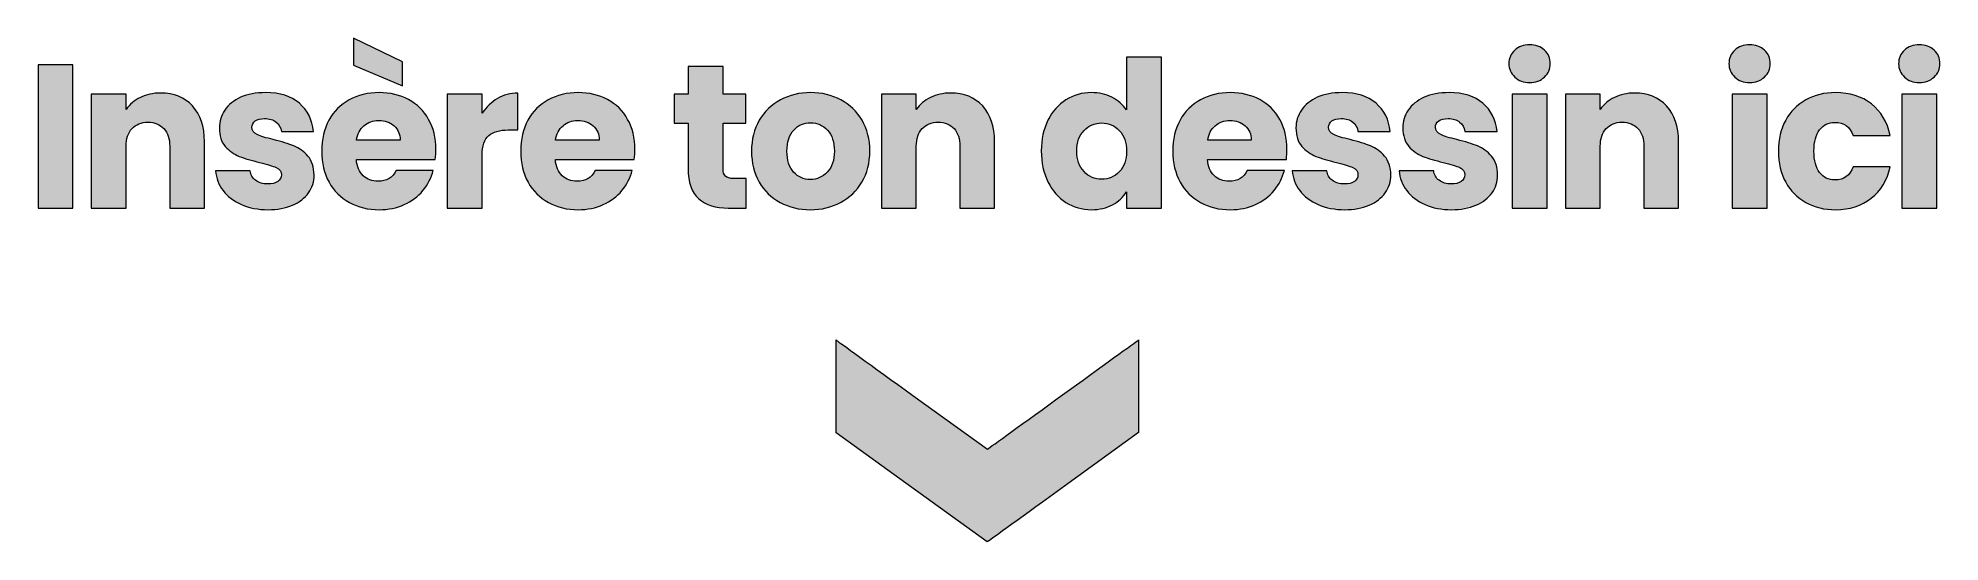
# Model space of a CAD drawing. Header units: millimetres. Extents: x 58 to 348, y -220 to -143.
import ezdxf

# ---------------------------------------------------------------- set-up
doc = ezdxf.new("R2010")
doc.units = ezdxf.units.MM
doc.header["$MEASUREMENT"] = 0
doc.layers.add('Calque 1', color=7, linetype='Continuous', lineweight=0)

msp = doc.modelspace()

# ---------------------------------------------------------------- hatches: boundary and pattern name
at = {"layer": 'Calque 1', "true_color": 0x1d1d1b, "transparency": 33554687}
h = msp.add_hatch(color=250, dxfattribs=at)
h.dxf.hatch_style = 2
edge = h.paths.add_edge_path()
edge.add_spline(control_points=[(113.29, -158.62), (113.29, -157.71), (112.98, -156.99), (112.36, -156.45), (111.74, -155.91), (110.97, -155.64), (110.03, -155.64), (109.14, -155.64), (108.39, -155.9), (107.78, -156.42), (107.17, -156.94), (106.8, -157.67), (106.65, -158.62), (106.65, -158.62), (113.29, -158.62), (113.29, -158.62)], knot_values=[0, 0, 0, 0, 1, 1, 1, 2, 2, 2, 3, 3, 3, 4, 4, 4, 5, 5, 5, 5], degree=3, periodic=0)
edge = h.paths.add_edge_path()
edge.add_spline(control_points=[(113.67, -146.67), (113.67, -146.67), (113.67, -150.33), (113.67, -150.33), (113.67, -150.33), (106.18, -147.2), (106.18, -147.2), (106.18, -147.2), (106.18, -143.07), (106.18, -143.07), (106.18, -143.07), (113.67, -146.67), (113.67, -146.67)], knot_values=[0, 0, 0, 0, 1, 1, 1, 2, 2, 2, 3, 3, 3, 4, 4, 4, 4], degree=3, periodic=0)
edge = h.paths.add_edge_path()
edge.add_spline(control_points=[(118.63, -161.57), (118.63, -161.57), (106.62, -161.57), (106.62, -161.57), (106.7, -162.65), (107.05, -163.47), (107.66, -164.04), (108.27, -164.61), (109.02, -164.89), (109.91, -164.89), (111.23, -164.89), (112.16, -164.33), (112.67, -163.22), (112.67, -163.22), (118.32, -163.22), (118.32, -163.22), (118.03, -164.36), (117.51, -165.38), (116.76, -166.29), (116, -167.2), (115.05, -167.92), (113.92, -168.43), (112.78, -168.95), (111.5, -169.21), (110.1, -169.21), (108.4, -169.21), (106.89, -168.85), (105.56, -168.12), (104.24, -167.4), (103.2, -166.36), (102.46, -165.02), (101.71, -163.67), (101.34, -162.1), (101.34, -160.3), (101.34, -158.5), (101.71, -156.93), (102.44, -155.58), (103.18, -154.24), (104.21, -153.2), (105.53, -152.48), (106.86, -151.75), (108.38, -151.39), (110.1, -151.39), (111.77, -151.39), (113.26, -151.74), (114.57, -152.44), (115.87, -153.15), (116.89, -154.15), (117.62, -155.46), (118.36, -156.76), (118.73, -158.28), (118.73, -160.02), (118.73, -160.52), (118.7, -161.03), (118.63, -161.57)], knot_values=[0, 0, 0, 0, 1, 1, 1, 2, 2, 2, 3, 3, 3, 4, 4, 4, 5, 5, 5, 6, 6, 6, 7, 7, 7, 8, 8, 8, 9, 9, 9, 10, 10, 10, 11, 11, 11, 12, 12, 12, 13, 13, 13, 14, 14, 14, 15, 15, 15, 16, 16, 16, 17, 17, 17, 18, 18, 18, 18], degree=3, periodic=0)
h = msp.add_hatch(color=250, dxfattribs=at)
h.dxf.hatch_style = 2
edge = h.paths.add_edge_path()
edge.add_spline(control_points=[(287.89, -151.64), (287.89, -151.64), (287.89, -168.96), (287.89, -168.96), (287.89, -168.96), (282.58, -168.96), (282.58, -168.96), (282.58, -168.96), (282.58, -151.64), (282.58, -151.64), (282.58, -151.64), (287.89, -151.64), (287.89, -151.64)], knot_values=[0, 0, 0, 0, 1, 1, 1, 2, 2, 2, 3, 3, 3, 4, 4, 4, 4], degree=3, periodic=0)
edge = h.paths.add_edge_path()
edge.add_spline(control_points=[(282.97, -149.01), (282.38, -148.47), (282.08, -147.79), (282.08, -146.98), (282.08, -146.15), (282.38, -145.47), (282.97, -144.92), (283.56, -144.37), (284.32, -144.09), (285.25, -144.09), (286.16, -144.09), (286.91, -144.37), (287.5, -144.92), (288.09, -145.47), (288.38, -146.15), (288.38, -146.98), (288.38, -147.79), (288.09, -148.47), (287.5, -149.01), (286.91, -149.56), (286.16, -149.84), (285.25, -149.84), (284.32, -149.84), (283.56, -149.56), (282.97, -149.01)], knot_values=[0, 0, 0, 0, 1, 1, 1, 2, 2, 2, 3, 3, 3, 4, 4, 4, 5, 5, 5, 6, 6, 6, 7, 7, 7, 8, 8, 8, 8], degree=3, periodic=0)
h = msp.add_hatch(color=250, dxfattribs=at)
h.dxf.hatch_style = 2
edge = h.paths.add_edge_path()
edge.add_spline(control_points=[(321.38, -151.64), (321.38, -151.64), (321.38, -168.96), (321.38, -168.96), (321.38, -168.96), (316.07, -168.96), (316.07, -168.96), (316.07, -168.96), (316.07, -151.64), (316.07, -151.64), (316.07, -151.64), (321.38, -151.64), (321.38, -151.64)], knot_values=[0, 0, 0, 0, 1, 1, 1, 2, 2, 2, 3, 3, 3, 4, 4, 4, 4], degree=3, periodic=0)
edge = h.paths.add_edge_path()
edge.add_spline(control_points=[(316.46, -149.01), (315.87, -148.47), (315.58, -147.79), (315.58, -146.98), (315.58, -146.15), (315.87, -145.47), (316.46, -144.92), (317.05, -144.37), (317.81, -144.09), (318.74, -144.09), (319.65, -144.09), (320.4, -144.37), (320.99, -144.92), (321.58, -145.47), (321.88, -146.15), (321.88, -146.98), (321.88, -147.79), (321.58, -148.47), (320.99, -149.01), (320.4, -149.56), (319.65, -149.84), (318.74, -149.84), (317.81, -149.84), (317.05, -149.56), (316.46, -149.01)], knot_values=[0, 0, 0, 0, 1, 1, 1, 2, 2, 2, 3, 3, 3, 4, 4, 4, 5, 5, 5, 6, 6, 6, 7, 7, 7, 8, 8, 8, 8], degree=3, periodic=0)
h = msp.add_hatch(color=250, dxfattribs=at)
h.dxf.hatch_style = 2
edge = h.paths.add_edge_path()
edge.add_spline(control_points=[(347.21, -151.64), (347.21, -151.64), (347.21, -168.96), (347.21, -168.96), (347.21, -168.96), (341.9, -168.96), (341.9, -168.96), (341.9, -168.96), (341.9, -151.64), (341.9, -151.64), (341.9, -151.64), (347.21, -151.64), (347.21, -151.64)], knot_values=[0, 0, 0, 0, 1, 1, 1, 2, 2, 2, 3, 3, 3, 4, 4, 4, 4], degree=3, periodic=0)
edge = h.paths.add_edge_path()
edge.add_spline(control_points=[(342.29, -149.01), (341.7, -148.47), (341.41, -147.79), (341.41, -146.98), (341.41, -146.15), (341.7, -145.47), (342.29, -144.92), (342.88, -144.37), (343.64, -144.09), (344.57, -144.09), (345.48, -144.09), (346.23, -144.37), (346.82, -144.92), (347.41, -145.47), (347.71, -146.15), (347.71, -146.98), (347.71, -147.79), (347.41, -148.47), (346.82, -149.01), (346.23, -149.56), (345.48, -149.84), (344.57, -149.84), (343.64, -149.84), (342.88, -149.56), (342.29, -149.01)], knot_values=[0, 0, 0, 0, 1, 1, 1, 2, 2, 2, 3, 3, 3, 4, 4, 4, 5, 5, 5, 6, 6, 6, 7, 7, 7, 8, 8, 8, 8], degree=3, periodic=0)
h = msp.add_hatch(color=250, dxfattribs=at)
h.dxf.hatch_style = 2
edge = h.paths.add_edge_path()
edge.add_spline(control_points=[(63.47, -147.17), (63.47, -147.17), (63.47, -168.96), (63.47, -168.96), (63.47, -168.96), (58.16, -168.96), (58.16, -168.96), (58.16, -168.96), (58.16, -147.17), (58.16, -147.17), (58.16, -147.17), (63.47, -147.17), (63.47, -147.17)], knot_values=[0, 0, 0, 0, 1, 1, 1, 2, 2, 2, 3, 3, 3, 4, 4, 4, 4], degree=3, periodic=0)
h = msp.add_hatch(color=250, dxfattribs=at)
h.dxf.hatch_style = 2
edge = h.paths.add_edge_path()
edge.add_spline(control_points=[(165.95, -164.46), (165.95, -164.46), (165.95, -168.96), (165.95, -168.96), (165.95, -168.96), (163.24, -168.96), (163.24, -168.96), (161.32, -168.96), (159.82, -168.49), (158.74, -167.55), (157.67, -166.61), (157.13, -165.07), (157.13, -162.94), (157.13, -162.94), (157.13, -156.05), (157.13, -156.05), (157.13, -156.05), (155.02, -156.05), (155.02, -156.05), (155.02, -156.05), (155.02, -151.64), (155.02, -151.64), (155.02, -151.64), (157.13, -151.64), (157.13, -151.64), (157.13, -151.64), (157.13, -147.42), (157.13, -147.42), (157.13, -147.42), (162.44, -147.42), (162.44, -147.42), (162.44, -147.42), (162.44, -151.64), (162.44, -151.64), (162.44, -151.64), (165.91, -151.64), (165.91, -151.64), (165.91, -151.64), (165.91, -156.05), (165.91, -156.05), (165.91, -156.05), (162.44, -156.05), (162.44, -156.05), (162.44, -156.05), (162.44, -163), (162.44, -163), (162.44, -163.52), (162.56, -163.89), (162.81, -164.12), (163.06, -164.35), (163.47, -164.46), (164.05, -164.46), (164.05, -164.46), (165.95, -164.46), (165.95, -164.46)], knot_values=[0, 0, 0, 0, 1, 1, 1, 2, 2, 2, 3, 3, 3, 4, 4, 4, 5, 5, 5, 6, 6, 6, 7, 7, 7, 8, 8, 8, 9, 9, 9, 10, 10, 10, 11, 11, 11, 12, 12, 12, 13, 13, 13, 14, 14, 14, 15, 15, 15, 16, 16, 16, 17, 17, 17, 18, 18, 18, 18], degree=3, periodic=0)
h = msp.add_hatch(color=250, dxfattribs=at)
h.dxf.hatch_style = 2
edge = h.paths.add_edge_path()
edge.add_spline(control_points=[(222.77, -157.16), (222.04, -156.4), (221.14, -156.01), (220.09, -156.01), (219.03, -156.01), (218.13, -156.39), (217.4, -157.15), (216.67, -157.9), (216.3, -158.94), (216.3, -160.27), (216.3, -161.59), (216.67, -162.64), (217.4, -163.42), (218.13, -164.2), (219.03, -164.58), (220.09, -164.58), (221.14, -164.58), (222.04, -164.2), (222.77, -163.43), (223.51, -162.67), (223.87, -161.62), (223.87, -160.3), (223.87, -158.98), (223.51, -157.93), (222.77, -157.16)], knot_values=[0, 0, 0, 0, 1, 1, 1, 2, 2, 2, 3, 3, 3, 4, 4, 4, 5, 5, 5, 6, 6, 6, 7, 7, 7, 8, 8, 8, 8], degree=3, periodic=0)
edge = h.paths.add_edge_path()
edge.add_spline(control_points=[(211.91, -155.58), (212.58, -154.24), (213.49, -153.2), (214.65, -152.48), (215.81, -151.75), (217.11, -151.39), (218.53, -151.39), (219.67, -151.39), (220.71, -151.63), (221.65, -152.1), (222.59, -152.58), (223.33, -153.22), (223.87, -154.03), (223.87, -154.03), (223.87, -145.99), (223.87, -145.99), (223.87, -145.99), (229.18, -145.99), (229.18, -145.99), (229.18, -145.99), (229.18, -168.96), (229.18, -168.96), (229.18, -168.96), (223.87, -168.96), (223.87, -168.96), (223.87, -168.96), (223.87, -166.48), (223.87, -166.48), (223.38, -167.3), (222.67, -167.97), (221.75, -168.46), (220.83, -168.96), (219.75, -169.21), (218.53, -169.21), (217.11, -169.21), (215.81, -168.84), (214.65, -168.11), (213.49, -167.37), (212.58, -166.33), (211.91, -164.97), (211.23, -163.62), (210.9, -162.05), (210.9, -160.27), (210.9, -158.49), (211.23, -156.93), (211.91, -155.58)], knot_values=[0, 0, 0, 0, 1, 1, 1, 2, 2, 2, 3, 3, 3, 4, 4, 4, 5, 5, 5, 6, 6, 6, 7, 7, 7, 8, 8, 8, 9, 9, 9, 10, 10, 10, 11, 11, 11, 12, 12, 12, 13, 13, 13, 14, 14, 14, 15, 15, 15, 15], degree=3, periodic=0)
h = msp.add_hatch(color=250, dxfattribs=at)
h.dxf.hatch_style = 2
edge = h.paths.add_edge_path()
edge.add_spline(control_points=[(81.68, -153.42), (82.89, -154.74), (83.49, -156.54), (83.49, -158.84), (83.49, -158.84), (83.49, -168.96), (83.49, -168.96), (83.49, -168.96), (78.21, -168.96), (78.21, -168.96), (78.21, -168.96), (78.21, -159.55), (78.21, -159.55), (78.21, -158.4), (77.91, -157.5), (77.31, -156.85), (76.71, -156.21), (75.91, -155.89), (74.89, -155.89), (73.88, -155.89), (73.07, -156.21), (72.47, -156.85), (71.87, -157.5), (71.57, -158.4), (71.57, -159.55), (71.57, -159.55), (71.57, -168.96), (71.57, -168.96), (71.57, -168.96), (66.26, -168.96), (66.26, -168.96), (66.26, -168.96), (66.26, -151.64), (66.26, -151.64), (66.26, -151.64), (71.57, -151.64), (71.57, -151.64), (71.57, -151.64), (71.57, -153.94), (71.57, -153.94), (72.11, -153.17), (72.83, -152.56), (73.74, -152.12), (74.65, -151.67), (75.68, -151.45), (76.82, -151.45), (78.85, -151.45), (80.46, -152.11), (81.68, -153.42)], knot_values=[0, 0, 0, 0, 1, 1, 1, 2, 2, 2, 3, 3, 3, 4, 4, 4, 5, 5, 5, 6, 6, 6, 7, 7, 7, 8, 8, 8, 9, 9, 9, 10, 10, 10, 11, 11, 11, 12, 12, 12, 13, 13, 13, 14, 14, 14, 15, 15, 15, 16, 16, 16, 16], degree=3, periodic=0)
h = msp.add_hatch(color=250, dxfattribs=at)
h.dxf.hatch_style = 2
edge = h.paths.add_edge_path()
edge.add_spline(control_points=[(89.14, -168.43), (87.96, -167.92), (87.03, -167.21), (86.35, -166.31), (85.66, -165.41), (85.28, -164.4), (85.2, -163.28), (85.2, -163.28), (90.45, -163.28), (90.45, -163.28), (90.51, -163.88), (90.79, -164.37), (91.28, -164.74), (91.78, -165.11), (92.39, -165.3), (93.12, -165.3), (93.78, -165.3), (94.29, -165.17), (94.65, -164.91), (95.01, -164.65), (95.2, -164.31), (95.2, -163.9), (95.2, -163.4), (94.94, -163.04), (94.42, -162.8), (93.9, -162.56), (93.06, -162.3), (91.9, -162.01), (90.66, -161.72), (89.63, -161.41), (88.8, -161.09), (87.97, -160.77), (87.26, -160.26), (86.66, -159.57), (86.06, -158.88), (85.76, -157.94), (85.76, -156.76), (85.76, -155.77), (86.03, -154.86), (86.58, -154.04), (87.13, -153.23), (87.94, -152.58), (89, -152.1), (90.07, -151.63), (91.34, -151.39), (92.8, -151.39), (94.98, -151.39), (96.69, -151.93), (97.94, -153), (99.19, -154.08), (99.91, -155.51), (100.1, -157.29), (100.1, -157.29), (95.2, -157.29), (95.2, -157.29), (95.11, -156.69), (94.85, -156.21), (94.4, -155.86), (93.96, -155.51), (93.37, -155.33), (92.65, -155.33), (92.03, -155.33), (91.55, -155.45), (91.22, -155.69), (90.89, -155.93), (90.72, -156.25), (90.72, -156.67), (90.72, -157.16), (90.99, -157.54), (91.52, -157.78), (92.04, -158.03), (92.87, -158.28), (93.98, -158.53), (95.27, -158.86), (96.31, -159.19), (97.12, -159.51), (97.93, -159.83), (98.64, -160.35), (99.25, -161.06), (99.86, -161.77), (100.17, -162.73), (100.19, -163.93), (100.19, -164.95), (99.91, -165.85), (99.34, -166.65), (98.77, -167.44), (97.95, -168.07), (96.89, -168.53), (95.82, -168.98), (94.58, -169.21), (93.18, -169.21), (91.67, -169.21), (90.32, -168.95), (89.14, -168.43)], knot_values=[0, 0, 0, 0, 1, 1, 1, 2, 2, 2, 3, 3, 3, 4, 4, 4, 5, 5, 5, 6, 6, 6, 7, 7, 7, 8, 8, 8, 9, 9, 9, 10, 10, 10, 11, 11, 11, 12, 12, 12, 13, 13, 13, 14, 14, 14, 15, 15, 15, 16, 16, 16, 17, 17, 17, 18, 18, 18, 19, 19, 19, 20, 20, 20, 21, 21, 21, 22, 22, 22, 23, 23, 23, 24, 24, 24, 25, 25, 25, 26, 26, 26, 27, 27, 27, 28, 28, 28, 29, 29, 29, 30, 30, 30, 31, 31, 31, 31], degree=3, periodic=0)
h = msp.add_hatch(color=250, dxfattribs=at)
h.dxf.hatch_style = 2
edge = h.paths.add_edge_path()
edge.add_spline(control_points=[(128.1, -152.27), (129.03, -151.73), (130.07, -151.45), (131.21, -151.45), (131.21, -151.45), (131.21, -157.07), (131.21, -157.07), (131.21, -157.07), (129.75, -157.07), (129.75, -157.07), (128.42, -157.07), (127.43, -157.36), (126.77, -157.92), (126.11, -158.49), (125.77, -159.49), (125.77, -160.92), (125.77, -160.92), (125.77, -168.96), (125.77, -168.96), (125.77, -168.96), (120.47, -168.96), (120.47, -168.96), (120.47, -168.96), (120.47, -151.64), (120.47, -151.64), (120.47, -151.64), (125.77, -151.64), (125.77, -151.64), (125.77, -151.64), (125.77, -154.52), (125.77, -154.52), (126.4, -153.57), (127.17, -152.82), (128.1, -152.27)], knot_values=[0, 0, 0, 0, 1, 1, 1, 2, 2, 2, 3, 3, 3, 4, 4, 4, 5, 5, 5, 6, 6, 6, 7, 7, 7, 8, 8, 8, 9, 9, 9, 10, 10, 10, 11, 11, 11, 11], degree=3, periodic=0)
h = msp.add_hatch(color=250, dxfattribs=at)
h.dxf.hatch_style = 2
edge = h.paths.add_edge_path()
edge.add_spline(control_points=[(143.59, -158.62), (143.59, -157.71), (143.28, -156.99), (142.66, -156.45), (142.04, -155.91), (141.27, -155.64), (140.33, -155.64), (139.44, -155.64), (138.69, -155.9), (138.08, -156.42), (137.47, -156.94), (137.09, -157.67), (136.95, -158.62), (136.95, -158.62), (143.59, -158.62), (143.59, -158.62)], knot_values=[0, 0, 0, 0, 1, 1, 1, 2, 2, 2, 3, 3, 3, 4, 4, 4, 5, 5, 5, 5], degree=3, periodic=0)
edge = h.paths.add_edge_path()
edge.add_spline(control_points=[(148.93, -161.57), (148.93, -161.57), (136.92, -161.57), (136.92, -161.57), (137, -162.65), (137.35, -163.47), (137.96, -164.04), (138.57, -164.61), (139.32, -164.89), (140.21, -164.89), (141.53, -164.89), (142.45, -164.33), (142.97, -163.22), (142.97, -163.22), (148.62, -163.22), (148.62, -163.22), (148.33, -164.36), (147.81, -165.38), (147.05, -166.29), (146.3, -167.2), (145.35, -167.92), (144.21, -168.43), (143.08, -168.95), (141.8, -169.21), (140.4, -169.21), (138.7, -169.21), (137.19, -168.85), (135.86, -168.12), (134.54, -167.4), (133.5, -166.36), (132.76, -165.02), (132.01, -163.67), (131.64, -162.1), (131.64, -160.3), (131.64, -158.5), (132.01, -156.93), (132.74, -155.58), (133.48, -154.24), (134.51, -153.2), (135.83, -152.48), (137.16, -151.75), (138.68, -151.39), (140.4, -151.39), (142.07, -151.39), (143.56, -151.74), (144.87, -152.44), (146.17, -153.15), (147.19, -154.15), (147.92, -155.46), (148.66, -156.76), (149.03, -158.28), (149.03, -160.02), (149.03, -160.52), (149, -161.03), (148.93, -161.57)], knot_values=[0, 0, 0, 0, 1, 1, 1, 2, 2, 2, 3, 3, 3, 4, 4, 4, 5, 5, 5, 6, 6, 6, 7, 7, 7, 8, 8, 8, 9, 9, 9, 10, 10, 10, 11, 11, 11, 12, 12, 12, 13, 13, 13, 14, 14, 14, 15, 15, 15, 16, 16, 16, 17, 17, 17, 18, 18, 18, 18], degree=3, periodic=0)
h = msp.add_hatch(color=250, dxfattribs=at)
h.dxf.hatch_style = 2
edge = h.paths.add_edge_path()
edge.add_spline(control_points=[(178.32, -163.5), (179.03, -162.75), (179.39, -161.69), (179.39, -160.3), (179.39, -158.91), (179.04, -157.85), (178.35, -157.1), (177.65, -156.36), (176.8, -155.98), (175.79, -155.98), (174.75, -155.98), (173.89, -156.35), (173.21, -157.09), (172.53, -157.82), (172.18, -158.89), (172.18, -160.3), (172.18, -161.69), (172.52, -162.75), (173.19, -163.5), (173.87, -164.24), (174.71, -164.61), (175.72, -164.61), (176.74, -164.61), (177.6, -164.24), (178.32, -163.5)], knot_values=[0, 0, 0, 0, 1, 1, 1, 2, 2, 2, 3, 3, 3, 4, 4, 4, 5, 5, 5, 6, 6, 6, 7, 7, 7, 8, 8, 8, 8], degree=3, periodic=0)
edge = h.paths.add_edge_path()
edge.add_spline(control_points=[(171.14, -168.12), (169.79, -167.4), (168.72, -166.36), (167.95, -165.02), (167.17, -163.67), (166.78, -162.1), (166.78, -160.3), (166.78, -158.52), (167.18, -156.95), (167.96, -155.6), (168.75, -154.24), (169.83, -153.2), (171.19, -152.48), (172.56, -151.75), (174.09, -151.39), (175.79, -151.39), (177.48, -151.39), (179.01, -151.75), (180.38, -152.48), (181.75, -153.2), (182.82, -154.24), (183.61, -155.6), (184.4, -156.95), (184.79, -158.52), (184.79, -160.3), (184.79, -162.08), (184.39, -163.65), (183.59, -165), (182.8, -166.36), (181.71, -167.4), (180.33, -168.12), (178.96, -168.85), (177.42, -169.21), (175.72, -169.21), (174.03, -169.21), (172.5, -168.85), (171.14, -168.12)], knot_values=[0, 0, 0, 0, 1, 1, 1, 2, 2, 2, 3, 3, 3, 4, 4, 4, 5, 5, 5, 6, 6, 6, 7, 7, 7, 8, 8, 8, 9, 9, 9, 10, 10, 10, 11, 11, 11, 12, 12, 12, 12], degree=3, periodic=0)
h = msp.add_hatch(color=250, dxfattribs=at)
h.dxf.hatch_style = 2
edge = h.paths.add_edge_path()
edge.add_spline(control_points=[(201.97, -153.42), (203.18, -154.74), (203.79, -156.54), (203.79, -158.84), (203.79, -158.84), (203.79, -168.96), (203.79, -168.96), (203.79, -168.96), (198.51, -168.96), (198.51, -168.96), (198.51, -168.96), (198.51, -159.55), (198.51, -159.55), (198.51, -158.4), (198.21, -157.5), (197.61, -156.85), (197.01, -156.21), (196.2, -155.89), (195.19, -155.89), (194.17, -155.89), (193.37, -156.21), (192.77, -156.85), (192.17, -157.5), (191.87, -158.4), (191.87, -159.55), (191.87, -159.55), (191.87, -168.96), (191.87, -168.96), (191.87, -168.96), (186.56, -168.96), (186.56, -168.96), (186.56, -168.96), (186.56, -151.64), (186.56, -151.64), (186.56, -151.64), (191.87, -151.64), (191.87, -151.64), (191.87, -151.64), (191.87, -153.94), (191.87, -153.94), (192.4, -153.17), (193.13, -152.56), (194.04, -152.12), (194.95, -151.67), (195.97, -151.45), (197.11, -151.45), (199.14, -151.45), (200.76, -152.11), (201.97, -153.42)], knot_values=[0, 0, 0, 0, 1, 1, 1, 2, 2, 2, 3, 3, 3, 4, 4, 4, 5, 5, 5, 6, 6, 6, 7, 7, 7, 8, 8, 8, 9, 9, 9, 10, 10, 10, 11, 11, 11, 12, 12, 12, 13, 13, 13, 14, 14, 14, 15, 15, 15, 16, 16, 16, 16], degree=3, periodic=0)
h = msp.add_hatch(color=250, dxfattribs=at)
h.dxf.hatch_style = 2
edge = h.paths.add_edge_path()
edge.add_spline(control_points=[(242.87, -158.62), (242.87, -157.71), (242.56, -156.99), (241.94, -156.45), (241.32, -155.91), (240.54, -155.64), (239.61, -155.64), (238.72, -155.64), (237.97, -155.9), (237.36, -156.42), (236.75, -156.94), (236.37, -157.67), (236.23, -158.62), (236.23, -158.62), (242.87, -158.62), (242.87, -158.62)], knot_values=[0, 0, 0, 0, 1, 1, 1, 2, 2, 2, 3, 3, 3, 4, 4, 4, 5, 5, 5, 5], degree=3, periodic=0)
edge = h.paths.add_edge_path()
edge.add_spline(control_points=[(248.21, -161.57), (248.21, -161.57), (236.2, -161.57), (236.2, -161.57), (236.28, -162.65), (236.63, -163.47), (237.24, -164.04), (237.85, -164.61), (238.6, -164.89), (239.49, -164.89), (240.81, -164.89), (241.73, -164.33), (242.25, -163.22), (242.25, -163.22), (247.9, -163.22), (247.9, -163.22), (247.61, -164.36), (247.09, -165.38), (246.33, -166.29), (245.58, -167.2), (244.63, -167.92), (243.49, -168.43), (242.35, -168.95), (241.08, -169.21), (239.67, -169.21), (237.98, -169.21), (236.47, -168.85), (235.14, -168.12), (233.82, -167.4), (232.78, -166.36), (232.04, -165.02), (231.29, -163.67), (230.92, -162.1), (230.92, -160.3), (230.92, -158.5), (231.29, -156.93), (232.02, -155.58), (232.76, -154.24), (233.79, -153.2), (235.11, -152.48), (236.43, -151.75), (237.96, -151.39), (239.67, -151.39), (241.35, -151.39), (242.84, -151.74), (244.14, -152.44), (245.45, -153.15), (246.47, -154.15), (247.2, -155.46), (247.94, -156.76), (248.3, -158.28), (248.3, -160.02), (248.3, -160.52), (248.27, -161.03), (248.21, -161.57)], knot_values=[0, 0, 0, 0, 1, 1, 1, 2, 2, 2, 3, 3, 3, 4, 4, 4, 5, 5, 5, 6, 6, 6, 7, 7, 7, 8, 8, 8, 9, 9, 9, 10, 10, 10, 11, 11, 11, 12, 12, 12, 13, 13, 13, 14, 14, 14, 15, 15, 15, 16, 16, 16, 17, 17, 17, 18, 18, 18, 18], degree=3, periodic=0)
h = msp.add_hatch(color=250, dxfattribs=at)
h.dxf.hatch_style = 2
edge = h.paths.add_edge_path()
edge.add_spline(control_points=[(253.05, -168.43), (251.87, -167.92), (250.94, -167.21), (250.26, -166.31), (249.58, -165.41), (249.19, -164.4), (249.11, -163.28), (249.11, -163.28), (254.36, -163.28), (254.36, -163.28), (254.42, -163.88), (254.7, -164.37), (255.2, -164.74), (255.69, -165.11), (256.3, -165.3), (257.03, -165.3), (257.69, -165.3), (258.2, -165.17), (258.56, -164.91), (258.93, -164.65), (259.11, -164.31), (259.11, -163.9), (259.11, -163.4), (258.85, -163.04), (258.33, -162.8), (257.81, -162.56), (256.98, -162.3), (255.82, -162.01), (254.58, -161.72), (253.54, -161.41), (252.71, -161.09), (251.88, -160.77), (251.17, -160.26), (250.57, -159.57), (249.97, -158.88), (249.67, -157.94), (249.67, -156.76), (249.67, -155.77), (249.94, -154.86), (250.49, -154.04), (251.04, -153.23), (251.85, -152.58), (252.91, -152.1), (253.98, -151.63), (255.25, -151.39), (256.72, -151.39), (258.89, -151.39), (260.6, -151.93), (261.86, -153), (263.11, -154.08), (263.83, -155.51), (264.01, -157.29), (264.01, -157.29), (259.11, -157.29), (259.11, -157.29), (259.02, -156.69), (258.76, -156.21), (258.32, -155.86), (257.87, -155.51), (257.29, -155.33), (256.56, -155.33), (255.94, -155.33), (255.47, -155.45), (255.13, -155.69), (254.8, -155.93), (254.64, -156.25), (254.64, -156.67), (254.64, -157.16), (254.9, -157.54), (255.43, -157.78), (255.96, -158.03), (256.78, -158.28), (257.9, -158.53), (259.18, -158.86), (260.23, -159.19), (261.03, -159.51), (261.84, -159.83), (262.55, -160.35), (263.16, -161.06), (263.77, -161.77), (264.09, -162.73), (264.11, -163.93), (264.11, -164.95), (263.82, -165.85), (263.25, -166.65), (262.68, -167.44), (261.87, -168.07), (260.8, -168.53), (259.73, -168.98), (258.5, -169.21), (257.09, -169.21), (255.58, -169.21), (254.23, -168.95), (253.05, -168.43)], knot_values=[0, 0, 0, 0, 1, 1, 1, 2, 2, 2, 3, 3, 3, 4, 4, 4, 5, 5, 5, 6, 6, 6, 7, 7, 7, 8, 8, 8, 9, 9, 9, 10, 10, 10, 11, 11, 11, 12, 12, 12, 13, 13, 13, 14, 14, 14, 15, 15, 15, 16, 16, 16, 17, 17, 17, 18, 18, 18, 19, 19, 19, 20, 20, 20, 21, 21, 21, 22, 22, 22, 23, 23, 23, 24, 24, 24, 25, 25, 25, 26, 26, 26, 27, 27, 27, 28, 28, 28, 29, 29, 29, 30, 30, 30, 31, 31, 31, 31], degree=3, periodic=0)
h = msp.add_hatch(color=250, dxfattribs=at)
h.dxf.hatch_style = 2
edge = h.paths.add_edge_path()
edge.add_spline(control_points=[(269.32, -168.43), (268.14, -167.92), (267.21, -167.21), (266.53, -166.31), (265.84, -165.41), (265.46, -164.4), (265.38, -163.28), (265.38, -163.28), (270.63, -163.28), (270.63, -163.28), (270.69, -163.88), (270.97, -164.37), (271.46, -164.74), (271.96, -165.11), (272.57, -165.3), (273.3, -165.3), (273.96, -165.3), (274.47, -165.17), (274.83, -164.91), (275.19, -164.65), (275.38, -164.31), (275.38, -163.9), (275.38, -163.4), (275.12, -163.04), (274.6, -162.8), (274.08, -162.56), (273.24, -162.3), (272.08, -162.01), (270.84, -161.72), (269.81, -161.41), (268.98, -161.09), (268.15, -160.77), (267.44, -160.26), (266.84, -159.57), (266.24, -158.88), (265.94, -157.94), (265.94, -156.76), (265.94, -155.77), (266.21, -154.86), (266.76, -154.04), (267.31, -153.23), (268.12, -152.58), (269.18, -152.1), (270.25, -151.63), (271.52, -151.39), (272.98, -151.39), (275.16, -151.39), (276.87, -151.93), (278.12, -153), (279.37, -154.08), (280.09, -155.51), (280.28, -157.29), (280.28, -157.29), (275.38, -157.29), (275.38, -157.29), (275.29, -156.69), (275.03, -156.21), (274.58, -155.86), (274.14, -155.51), (273.55, -155.33), (272.83, -155.33), (272.21, -155.33), (271.73, -155.45), (271.4, -155.69), (271.07, -155.93), (270.9, -156.25), (270.9, -156.67), (270.9, -157.16), (271.17, -157.54), (271.7, -157.78), (272.22, -158.03), (273.05, -158.28), (274.16, -158.53), (275.45, -158.86), (276.49, -159.19), (277.3, -159.51), (278.11, -159.83), (278.82, -160.35), (279.43, -161.06), (280.04, -161.77), (280.35, -162.73), (280.37, -163.93), (280.37, -164.95), (280.09, -165.85), (279.52, -166.65), (278.95, -167.44), (278.13, -168.07), (277.07, -168.53), (276, -168.98), (274.76, -169.21), (273.36, -169.21), (271.85, -169.21), (270.5, -168.95), (269.32, -168.43)], knot_values=[0, 0, 0, 0, 1, 1, 1, 2, 2, 2, 3, 3, 3, 4, 4, 4, 5, 5, 5, 6, 6, 6, 7, 7, 7, 8, 8, 8, 9, 9, 9, 10, 10, 10, 11, 11, 11, 12, 12, 12, 13, 13, 13, 14, 14, 14, 15, 15, 15, 16, 16, 16, 17, 17, 17, 18, 18, 18, 19, 19, 19, 20, 20, 20, 21, 21, 21, 22, 22, 22, 23, 23, 23, 24, 24, 24, 25, 25, 25, 26, 26, 26, 27, 27, 27, 28, 28, 28, 29, 29, 29, 30, 30, 30, 31, 31, 31, 31], degree=3, periodic=0)
h = msp.add_hatch(color=250, dxfattribs=at)
h.dxf.hatch_style = 2
edge = h.paths.add_edge_path()
edge.add_spline(control_points=[(306.09, -153.42), (307.3, -154.74), (307.91, -156.54), (307.91, -158.84), (307.91, -158.84), (307.91, -168.96), (307.91, -168.96), (307.91, -168.96), (302.63, -168.96), (302.63, -168.96), (302.63, -168.96), (302.63, -159.55), (302.63, -159.55), (302.63, -158.4), (302.33, -157.5), (301.73, -156.85), (301.13, -156.21), (300.32, -155.89), (299.31, -155.89), (298.3, -155.89), (297.49, -156.21), (296.89, -156.85), (296.29, -157.5), (295.99, -158.4), (295.99, -159.55), (295.99, -159.55), (295.99, -168.96), (295.99, -168.96), (295.99, -168.96), (290.68, -168.96), (290.68, -168.96), (290.68, -168.96), (290.68, -151.64), (290.68, -151.64), (290.68, -151.64), (295.99, -151.64), (295.99, -151.64), (295.99, -151.64), (295.99, -153.94), (295.99, -153.94), (296.53, -153.17), (297.25, -152.56), (298.16, -152.12), (299.07, -151.67), (300.1, -151.45), (301.23, -151.45), (303.26, -151.45), (304.88, -152.11), (306.09, -153.42)], knot_values=[0, 0, 0, 0, 1, 1, 1, 2, 2, 2, 3, 3, 3, 4, 4, 4, 5, 5, 5, 6, 6, 6, 7, 7, 7, 8, 8, 8, 9, 9, 9, 10, 10, 10, 11, 11, 11, 12, 12, 12, 13, 13, 13, 14, 14, 14, 15, 15, 15, 16, 16, 16, 16], degree=3, periodic=0)
h = msp.add_hatch(color=250, dxfattribs=at)
h.dxf.hatch_style = 2
edge = h.paths.add_edge_path()
edge.add_spline(control_points=[(324.22, -155.58), (324.96, -154.24), (325.98, -153.2), (327.3, -152.48), (328.61, -151.75), (330.12, -151.39), (331.81, -151.39), (333.99, -151.39), (335.8, -151.96), (337.26, -153.1), (338.72, -154.24), (339.68, -155.84), (340.13, -157.91), (340.13, -157.91), (334.48, -157.91), (334.48, -157.91), (334.01, -156.58), (333.09, -155.92), (331.72, -155.92), (330.75, -155.92), (329.97, -156.3), (329.39, -157.06), (328.81, -157.81), (328.52, -158.89), (328.52, -160.3), (328.52, -161.71), (328.81, -162.79), (329.39, -163.54), (329.97, -164.3), (330.75, -164.68), (331.72, -164.68), (333.09, -164.68), (334.01, -164.01), (334.48, -162.69), (334.48, -162.69), (340.13, -162.69), (340.13, -162.69), (339.68, -164.72), (338.72, -166.31), (337.25, -167.47), (335.78, -168.63), (333.97, -169.21), (331.81, -169.21), (330.12, -169.21), (328.61, -168.85), (327.3, -168.12), (325.98, -167.4), (324.96, -166.36), (324.22, -165.02), (323.49, -163.67), (323.12, -162.1), (323.12, -160.3), (323.12, -158.5), (323.49, -156.93), (324.22, -155.58)], knot_values=[0, 0, 0, 0, 1, 1, 1, 2, 2, 2, 3, 3, 3, 4, 4, 4, 5, 5, 5, 6, 6, 6, 7, 7, 7, 8, 8, 8, 9, 9, 9, 10, 10, 10, 11, 11, 11, 12, 12, 12, 13, 13, 13, 14, 14, 14, 15, 15, 15, 16, 16, 16, 17, 17, 17, 18, 18, 18, 18], degree=3, periodic=0)
at = {"layer": 'Calque 1', "true_color": 0x010101, "transparency": 33554687}
h = msp.add_hatch(color=18, dxfattribs=at)
h.dxf.hatch_style = 2
edge = h.paths.add_edge_path()
edge.add_spline(control_points=[(225.62, -189.11), (225.2, -189.41), (202.99, -205.47), (202.85, -205.57), (202.85, -205.57), (202.68, -205.7), (202.68, -205.7), (202.68, -205.7), (191.33, -197.5), (191.33, -197.5), (185.09, -192.98), (179.92, -189.24), (179.83, -189.17), (179.83, -189.17), (179.67, -189.05), (179.67, -189.05), (179.67, -189.05), (179.67, -196.11), (179.67, -196.11), (179.67, -196.11), (179.67, -203.18), (179.67, -203.18), (179.67, -203.18), (191.17, -211.5), (191.17, -211.5), (191.17, -211.5), (202.67, -219.82), (202.67, -219.82), (202.67, -219.82), (202.93, -219.63), (202.93, -219.63), (203.06, -219.53), (208.25, -215.79), (214.44, -211.31), (214.44, -211.31), (225.7, -203.16), (225.7, -203.16), (225.7, -203.16), (225.7, -196.11), (225.7, -196.11), (225.7, -196.11), (225.7, -189.05), (225.7, -189.05), (225.7, -189.05), (225.62, -189.11), (225.62, -189.11)], knot_values=[0, 0, 0, 0, 1, 1, 1, 2, 2, 2, 3, 3, 3, 4, 4, 4, 5, 5, 5, 6, 6, 6, 7, 7, 7, 8, 8, 8, 9, 9, 9, 10, 10, 10, 11, 11, 11, 12, 12, 12, 13, 13, 13, 14, 14, 14, 15, 15, 15, 15], degree=3, periodic=0)

# ---------------------------------------------------------------- linework, layer by layer
at = {"layer": 'Calque 1'}
for points, knots in [([(113.67, -146.67), (113.67, -146.67), (113.67, -150.33), (113.67, -150.33), (113.67, -150.33), (106.18, -147.2), (106.18, -147.2), (106.18, -147.2), (106.18, -143.07), (106.18, -143.07), (106.18, -143.07), (113.67, -146.67), (113.67, -146.67)], [0, 0, 0, 0, 1, 1, 1, 2, 2, 2, 3, 3, 3, 4, 4, 4, 4]), ([(282.97, -149.01), (282.38, -148.47), (282.08, -147.79), (282.08, -146.98), (282.08, -146.15), (282.38, -145.47), (282.97, -144.92), (283.56, -144.37), (284.32, -144.09), (285.25, -144.09), (286.16, -144.09), (286.91, -144.37), (287.5, -144.92), (288.09, -145.47), (288.38, -146.15), (288.38, -146.98), (288.38, -147.79), (288.09, -148.47), (287.5, -149.01), (286.91, -149.56), (286.16, -149.84), (285.25, -149.84), (284.32, -149.84), (283.56, -149.56), (282.97, -149.01)], [0, 0, 0, 0, 1, 1, 1, 2, 2, 2, 3, 3, 3, 4, 4, 4, 5, 5, 5, 6, 6, 6, 7, 7, 7, 8, 8, 8, 8]), ([(316.46, -149.01), (315.87, -148.47), (315.58, -147.79), (315.58, -146.98), (315.58, -146.15), (315.87, -145.47), (316.46, -144.92), (317.05, -144.37), (317.81, -144.09), (318.74, -144.09), (319.65, -144.09), (320.4, -144.37), (320.99, -144.92), (321.58, -145.47), (321.88, -146.15), (321.88, -146.98), (321.88, -147.79), (321.58, -148.47), (320.99, -149.01), (320.4, -149.56), (319.65, -149.84), (318.74, -149.84), (317.81, -149.84), (317.05, -149.56), (316.46, -149.01)], [0, 0, 0, 0, 1, 1, 1, 2, 2, 2, 3, 3, 3, 4, 4, 4, 5, 5, 5, 6, 6, 6, 7, 7, 7, 8, 8, 8, 8]), ([(342.29, -149.01), (341.7, -148.47), (341.41, -147.79), (341.41, -146.98), (341.41, -146.15), (341.7, -145.47), (342.29, -144.92), (342.88, -144.37), (343.64, -144.09), (344.57, -144.09), (345.48, -144.09), (346.23, -144.37), (346.82, -144.92), (347.41, -145.47), (347.71, -146.15), (347.71, -146.98), (347.71, -147.79), (347.41, -148.47), (346.82, -149.01), (346.23, -149.56), (345.48, -149.84), (344.57, -149.84), (343.64, -149.84), (342.88, -149.56), (342.29, -149.01)], [0, 0, 0, 0, 1, 1, 1, 2, 2, 2, 3, 3, 3, 4, 4, 4, 5, 5, 5, 6, 6, 6, 7, 7, 7, 8, 8, 8, 8]), ([(63.47, -147.17), (63.47, -147.17), (63.47, -168.96), (63.47, -168.96), (63.47, -168.96), (58.16, -168.96), (58.16, -168.96), (58.16, -168.96), (58.16, -147.17), (58.16, -147.17), (58.16, -147.17), (63.47, -147.17), (63.47, -147.17)], [0, 0, 0, 0, 1, 1, 1, 2, 2, 2, 3, 3, 3, 4, 4, 4, 4]), ([(165.95, -164.46), (165.95, -164.46), (165.95, -168.96), (165.95, -168.96), (165.95, -168.96), (163.24, -168.96), (163.24, -168.96), (161.32, -168.96), (159.82, -168.49), (158.74, -167.55), (157.67, -166.61), (157.13, -165.07), (157.13, -162.94), (157.13, -162.94), (157.13, -156.05), (157.13, -156.05), (157.13, -156.05), (155.02, -156.05), (155.02, -156.05), (155.02, -156.05), (155.02, -151.64), (155.02, -151.64), (155.02, -151.64), (157.13, -151.64), (157.13, -151.64), (157.13, -151.64), (157.13, -147.42), (157.13, -147.42), (157.13, -147.42), (162.44, -147.42), (162.44, -147.42), (162.44, -147.42), (162.44, -151.64), (162.44, -151.64), (162.44, -151.64), (165.91, -151.64), (165.91, -151.64), (165.91, -151.64), (165.91, -156.05), (165.91, -156.05), (165.91, -156.05), (162.44, -156.05), (162.44, -156.05), (162.44, -156.05), (162.44, -163), (162.44, -163), (162.44, -163.52), (162.56, -163.89), (162.81, -164.12), (163.06, -164.35), (163.47, -164.46), (164.05, -164.46), (164.05, -164.46), (165.95, -164.46), (165.95, -164.46)], [0, 0, 0, 0, 1, 1, 1, 2, 2, 2, 3, 3, 3, 4, 4, 4, 5, 5, 5, 6, 6, 6, 7, 7, 7, 8, 8, 8, 9, 9, 9, 10, 10, 10, 11, 11, 11, 12, 12, 12, 13, 13, 13, 14, 14, 14, 15, 15, 15, 16, 16, 16, 17, 17, 17, 18, 18, 18, 18]), ([(211.91, -155.58), (212.58, -154.24), (213.49, -153.2), (214.65, -152.48), (215.81, -151.75), (217.11, -151.39), (218.53, -151.39), (219.67, -151.39), (220.71, -151.63), (221.65, -152.1), (222.59, -152.58), (223.33, -153.22), (223.87, -154.03), (223.87, -154.03), (223.87, -145.99), (223.87, -145.99), (223.87, -145.99), (229.18, -145.99), (229.18, -145.99), (229.18, -145.99), (229.18, -168.96), (229.18, -168.96), (229.18, -168.96), (223.87, -168.96), (223.87, -168.96), (223.87, -168.96), (223.87, -166.48), (223.87, -166.48), (223.38, -167.3), (222.67, -167.97), (221.75, -168.46), (220.83, -168.96), (219.75, -169.21), (218.53, -169.21), (217.11, -169.21), (215.81, -168.84), (214.65, -168.11), (213.49, -167.37), (212.58, -166.33), (211.91, -164.97), (211.23, -163.62), (210.9, -162.05), (210.9, -160.27), (210.9, -158.49), (211.23, -156.93), (211.91, -155.58)], [0, 0, 0, 0, 1, 1, 1, 2, 2, 2, 3, 3, 3, 4, 4, 4, 5, 5, 5, 6, 6, 6, 7, 7, 7, 8, 8, 8, 9, 9, 9, 10, 10, 10, 11, 11, 11, 12, 12, 12, 13, 13, 13, 14, 14, 14, 15, 15, 15, 15]), ([(81.68, -153.42), (82.89, -154.74), (83.49, -156.54), (83.49, -158.84), (83.49, -158.84), (83.49, -168.96), (83.49, -168.96), (83.49, -168.96), (78.21, -168.96), (78.21, -168.96), (78.21, -168.96), (78.21, -159.55), (78.21, -159.55), (78.21, -158.4), (77.91, -157.5), (77.31, -156.85), (76.71, -156.21), (75.91, -155.89), (74.89, -155.89), (73.88, -155.89), (73.07, -156.21), (72.47, -156.85), (71.87, -157.5), (71.57, -158.4), (71.57, -159.55), (71.57, -159.55), (71.57, -168.96), (71.57, -168.96), (71.57, -168.96), (66.26, -168.96), (66.26, -168.96), (66.26, -168.96), (66.26, -151.64), (66.26, -151.64), (66.26, -151.64), (71.57, -151.64), (71.57, -151.64), (71.57, -151.64), (71.57, -153.94), (71.57, -153.94), (72.11, -153.17), (72.83, -152.56), (73.74, -152.12), (74.65, -151.67), (75.68, -151.45), (76.82, -151.45), (78.85, -151.45), (80.46, -152.11), (81.68, -153.42)], [0, 0, 0, 0, 1, 1, 1, 2, 2, 2, 3, 3, 3, 4, 4, 4, 5, 5, 5, 6, 6, 6, 7, 7, 7, 8, 8, 8, 9, 9, 9, 10, 10, 10, 11, 11, 11, 12, 12, 12, 13, 13, 13, 14, 14, 14, 15, 15, 15, 16, 16, 16, 16]), ([(89.14, -168.43), (87.96, -167.92), (87.03, -167.21), (86.35, -166.31), (85.66, -165.41), (85.28, -164.4), (85.2, -163.28), (85.2, -163.28), (90.45, -163.28), (90.45, -163.28), (90.51, -163.88), (90.79, -164.37), (91.28, -164.74), (91.78, -165.11), (92.39, -165.3), (93.12, -165.3), (93.78, -165.3), (94.29, -165.17), (94.65, -164.91), (95.01, -164.65), (95.2, -164.31), (95.2, -163.9), (95.2, -163.4), (94.94, -163.04), (94.42, -162.8), (93.9, -162.56), (93.06, -162.3), (91.9, -162.01), (90.66, -161.72), (89.63, -161.41), (88.8, -161.09), (87.97, -160.77), (87.26, -160.26), (86.66, -159.57), (86.06, -158.88), (85.76, -157.94), (85.76, -156.76), (85.76, -155.77), (86.03, -154.86), (86.58, -154.04), (87.13, -153.23), (87.94, -152.58), (89, -152.1), (90.07, -151.63), (91.34, -151.39), (92.8, -151.39), (94.98, -151.39), (96.69, -151.93), (97.94, -153), (99.19, -154.08), (99.91, -155.51), (100.1, -157.29), (100.1, -157.29), (95.2, -157.29), (95.2, -157.29), (95.11, -156.69), (94.85, -156.21), (94.4, -155.86), (93.96, -155.51), (93.37, -155.33), (92.65, -155.33), (92.03, -155.33), (91.55, -155.45), (91.22, -155.69), (90.89, -155.93), (90.72, -156.25), (90.72, -156.67), (90.72, -157.16), (90.99, -157.54), (91.52, -157.78), (92.04, -158.03), (92.87, -158.28), (93.98, -158.53), (95.27, -158.86), (96.31, -159.19), (97.12, -159.51), (97.93, -159.83), (98.64, -160.35), (99.25, -161.06), (99.86, -161.77), (100.17, -162.73), (100.19, -163.93), (100.19, -164.95), (99.91, -165.85), (99.34, -166.65), (98.77, -167.44), (97.95, -168.07), (96.89, -168.53), (95.82, -168.98), (94.58, -169.21), (93.18, -169.21), (91.67, -169.21), (90.32, -168.95), (89.14, -168.43)], [0, 0, 0, 0, 1, 1, 1, 2, 2, 2, 3, 3, 3, 4, 4, 4, 5, 5, 5, 6, 6, 6, 7, 7, 7, 8, 8, 8, 9, 9, 9, 10, 10, 10, 11, 11, 11, 12, 12, 12, 13, 13, 13, 14, 14, 14, 15, 15, 15, 16, 16, 16, 17, 17, 17, 18, 18, 18, 19, 19, 19, 20, 20, 20, 21, 21, 21, 22, 22, 22, 23, 23, 23, 24, 24, 24, 25, 25, 25, 26, 26, 26, 27, 27, 27, 28, 28, 28, 29, 29, 29, 30, 30, 30, 31, 31, 31, 31]), ([(118.63, -161.57), (118.63, -161.57), (106.62, -161.57), (106.62, -161.57), (106.7, -162.65), (107.05, -163.47), (107.66, -164.04), (108.27, -164.61), (109.02, -164.89), (109.91, -164.89), (111.23, -164.89), (112.16, -164.33), (112.67, -163.22), (112.67, -163.22), (118.32, -163.22), (118.32, -163.22), (118.03, -164.36), (117.51, -165.38), (116.76, -166.29), (116, -167.2), (115.05, -167.92), (113.92, -168.43), (112.78, -168.95), (111.5, -169.21), (110.1, -169.21), (108.4, -169.21), (106.89, -168.85), (105.56, -168.12), (104.24, -167.4), (103.2, -166.36), (102.46, -165.02), (101.71, -163.67), (101.34, -162.1), (101.34, -160.3), (101.34, -158.5), (101.71, -156.93), (102.44, -155.58), (103.18, -154.24), (104.21, -153.2), (105.53, -152.48), (106.86, -151.75), (108.38, -151.39), (110.1, -151.39), (111.77, -151.39), (113.26, -151.74), (114.57, -152.44), (115.87, -153.15), (116.89, -154.15), (117.62, -155.46), (118.36, -156.76), (118.73, -158.28), (118.73, -160.02), (118.73, -160.52), (118.7, -161.03), (118.63, -161.57)], [0, 0, 0, 0, 1, 1, 1, 2, 2, 2, 3, 3, 3, 4, 4, 4, 5, 5, 5, 6, 6, 6, 7, 7, 7, 8, 8, 8, 9, 9, 9, 10, 10, 10, 11, 11, 11, 12, 12, 12, 13, 13, 13, 14, 14, 14, 15, 15, 15, 16, 16, 16, 17, 17, 17, 18, 18, 18, 18]), ([(128.1, -152.27), (129.03, -151.73), (130.07, -151.45), (131.21, -151.45), (131.21, -151.45), (131.21, -157.07), (131.21, -157.07), (131.21, -157.07), (129.75, -157.07), (129.75, -157.07), (128.42, -157.07), (127.43, -157.36), (126.77, -157.92), (126.11, -158.49), (125.77, -159.49), (125.77, -160.92), (125.77, -160.92), (125.77, -168.96), (125.77, -168.96), (125.77, -168.96), (120.47, -168.96), (120.47, -168.96), (120.47, -168.96), (120.47, -151.64), (120.47, -151.64), (120.47, -151.64), (125.77, -151.64), (125.77, -151.64), (125.77, -151.64), (125.77, -154.52), (125.77, -154.52), (126.4, -153.57), (127.17, -152.82), (128.1, -152.27)], [0, 0, 0, 0, 1, 1, 1, 2, 2, 2, 3, 3, 3, 4, 4, 4, 5, 5, 5, 6, 6, 6, 7, 7, 7, 8, 8, 8, 9, 9, 9, 10, 10, 10, 11, 11, 11, 11]), ([(148.93, -161.57), (148.93, -161.57), (136.92, -161.57), (136.92, -161.57), (137, -162.65), (137.35, -163.47), (137.96, -164.04), (138.57, -164.61), (139.32, -164.89), (140.21, -164.89), (141.53, -164.89), (142.45, -164.33), (142.97, -163.22), (142.97, -163.22), (148.62, -163.22), (148.62, -163.22), (148.33, -164.36), (147.81, -165.38), (147.05, -166.29), (146.3, -167.2), (145.35, -167.92), (144.21, -168.43), (143.08, -168.95), (141.8, -169.21), (140.4, -169.21), (138.7, -169.21), (137.19, -168.85), (135.86, -168.12), (134.54, -167.4), (133.5, -166.36), (132.76, -165.02), (132.01, -163.67), (131.64, -162.1), (131.64, -160.3), (131.64, -158.5), (132.01, -156.93), (132.74, -155.58), (133.48, -154.24), (134.51, -153.2), (135.83, -152.48), (137.16, -151.75), (138.68, -151.39), (140.4, -151.39), (142.07, -151.39), (143.56, -151.74), (144.87, -152.44), (146.17, -153.15), (147.19, -154.15), (147.92, -155.46), (148.66, -156.76), (149.03, -158.28), (149.03, -160.02), (149.03, -160.52), (149, -161.03), (148.93, -161.57)], [0, 0, 0, 0, 1, 1, 1, 2, 2, 2, 3, 3, 3, 4, 4, 4, 5, 5, 5, 6, 6, 6, 7, 7, 7, 8, 8, 8, 9, 9, 9, 10, 10, 10, 11, 11, 11, 12, 12, 12, 13, 13, 13, 14, 14, 14, 15, 15, 15, 16, 16, 16, 17, 17, 17, 18, 18, 18, 18]), ([(171.14, -168.12), (169.79, -167.4), (168.72, -166.36), (167.95, -165.02), (167.17, -163.67), (166.78, -162.1), (166.78, -160.3), (166.78, -158.52), (167.18, -156.95), (167.96, -155.6), (168.75, -154.24), (169.83, -153.2), (171.19, -152.48), (172.56, -151.75), (174.09, -151.39), (175.79, -151.39), (177.48, -151.39), (179.01, -151.75), (180.38, -152.48), (181.75, -153.2), (182.82, -154.24), (183.61, -155.6), (184.4, -156.95), (184.79, -158.52), (184.79, -160.3), (184.79, -162.08), (184.39, -163.65), (183.59, -165), (182.8, -166.36), (181.71, -167.4), (180.33, -168.12), (178.96, -168.85), (177.42, -169.21), (175.72, -169.21), (174.03, -169.21), (172.5, -168.85), (171.14, -168.12)], [0, 0, 0, 0, 1, 1, 1, 2, 2, 2, 3, 3, 3, 4, 4, 4, 5, 5, 5, 6, 6, 6, 7, 7, 7, 8, 8, 8, 9, 9, 9, 10, 10, 10, 11, 11, 11, 12, 12, 12, 12]), ([(201.97, -153.42), (203.18, -154.74), (203.79, -156.54), (203.79, -158.84), (203.79, -158.84), (203.79, -168.96), (203.79, -168.96), (203.79, -168.96), (198.51, -168.96), (198.51, -168.96), (198.51, -168.96), (198.51, -159.55), (198.51, -159.55), (198.51, -158.4), (198.21, -157.5), (197.61, -156.85), (197.01, -156.21), (196.2, -155.89), (195.19, -155.89), (194.17, -155.89), (193.37, -156.21), (192.77, -156.85), (192.17, -157.5), (191.87, -158.4), (191.87, -159.55), (191.87, -159.55), (191.87, -168.96), (191.87, -168.96), (191.87, -168.96), (186.56, -168.96), (186.56, -168.96), (186.56, -168.96), (186.56, -151.64), (186.56, -151.64), (186.56, -151.64), (191.87, -151.64), (191.87, -151.64), (191.87, -151.64), (191.87, -153.94), (191.87, -153.94), (192.4, -153.17), (193.13, -152.56), (194.04, -152.12), (194.95, -151.67), (195.97, -151.45), (197.11, -151.45), (199.14, -151.45), (200.76, -152.11), (201.97, -153.42)], [0, 0, 0, 0, 1, 1, 1, 2, 2, 2, 3, 3, 3, 4, 4, 4, 5, 5, 5, 6, 6, 6, 7, 7, 7, 8, 8, 8, 9, 9, 9, 10, 10, 10, 11, 11, 11, 12, 12, 12, 13, 13, 13, 14, 14, 14, 15, 15, 15, 16, 16, 16, 16]), ([(248.21, -161.57), (248.21, -161.57), (236.2, -161.57), (236.2, -161.57), (236.28, -162.65), (236.63, -163.47), (237.24, -164.04), (237.85, -164.61), (238.6, -164.89), (239.49, -164.89), (240.81, -164.89), (241.73, -164.33), (242.25, -163.22), (242.25, -163.22), (247.9, -163.22), (247.9, -163.22), (247.61, -164.36), (247.09, -165.38), (246.33, -166.29), (245.58, -167.2), (244.63, -167.92), (243.49, -168.43), (242.35, -168.95), (241.08, -169.21), (239.67, -169.21), (237.98, -169.21), (236.47, -168.85), (235.14, -168.12), (233.82, -167.4), (232.78, -166.36), (232.04, -165.02), (231.29, -163.67), (230.92, -162.1), (230.92, -160.3), (230.92, -158.5), (231.29, -156.93), (232.02, -155.58), (232.76, -154.24), (233.79, -153.2), (235.11, -152.48), (236.43, -151.75), (237.96, -151.39), (239.67, -151.39), (241.35, -151.39), (242.84, -151.74), (244.14, -152.44), (245.45, -153.15), (246.47, -154.15), (247.2, -155.46), (247.94, -156.76), (248.3, -158.28), (248.3, -160.02), (248.3, -160.52), (248.27, -161.03), (248.21, -161.57)], [0, 0, 0, 0, 1, 1, 1, 2, 2, 2, 3, 3, 3, 4, 4, 4, 5, 5, 5, 6, 6, 6, 7, 7, 7, 8, 8, 8, 9, 9, 9, 10, 10, 10, 11, 11, 11, 12, 12, 12, 13, 13, 13, 14, 14, 14, 15, 15, 15, 16, 16, 16, 17, 17, 17, 18, 18, 18, 18]), ([(253.05, -168.43), (251.87, -167.92), (250.94, -167.21), (250.26, -166.31), (249.58, -165.41), (249.19, -164.4), (249.11, -163.28), (249.11, -163.28), (254.36, -163.28), (254.36, -163.28), (254.42, -163.88), (254.7, -164.37), (255.2, -164.74), (255.69, -165.11), (256.3, -165.3), (257.03, -165.3), (257.69, -165.3), (258.2, -165.17), (258.56, -164.91), (258.93, -164.65), (259.11, -164.31), (259.11, -163.9), (259.11, -163.4), (258.85, -163.04), (258.33, -162.8), (257.81, -162.56), (256.98, -162.3), (255.82, -162.01), (254.58, -161.72), (253.54, -161.41), (252.71, -161.09), (251.88, -160.77), (251.17, -160.26), (250.57, -159.57), (249.97, -158.88), (249.67, -157.94), (249.67, -156.76), (249.67, -155.77), (249.94, -154.86), (250.49, -154.04), (251.04, -153.23), (251.85, -152.58), (252.91, -152.1), (253.98, -151.63), (255.25, -151.39), (256.72, -151.39), (258.89, -151.39), (260.6, -151.93), (261.86, -153), (263.11, -154.08), (263.83, -155.51), (264.01, -157.29), (264.01, -157.29), (259.11, -157.29), (259.11, -157.29), (259.02, -156.69), (258.76, -156.21), (258.32, -155.86), (257.87, -155.51), (257.29, -155.33), (256.56, -155.33), (255.94, -155.33), (255.47, -155.45), (255.13, -155.69), (254.8, -155.93), (254.64, -156.25), (254.64, -156.67), (254.64, -157.16), (254.9, -157.54), (255.43, -157.78), (255.96, -158.03), (256.78, -158.28), (257.9, -158.53), (259.18, -158.86), (260.23, -159.19), (261.03, -159.51), (261.84, -159.83), (262.55, -160.35), (263.16, -161.06), (263.77, -161.77), (264.09, -162.73), (264.11, -163.93), (264.11, -164.95), (263.82, -165.85), (263.25, -166.65), (262.68, -167.44), (261.87, -168.07), (260.8, -168.53), (259.73, -168.98), (258.5, -169.21), (257.09, -169.21), (255.58, -169.21), (254.23, -168.95), (253.05, -168.43)], [0, 0, 0, 0, 1, 1, 1, 2, 2, 2, 3, 3, 3, 4, 4, 4, 5, 5, 5, 6, 6, 6, 7, 7, 7, 8, 8, 8, 9, 9, 9, 10, 10, 10, 11, 11, 11, 12, 12, 12, 13, 13, 13, 14, 14, 14, 15, 15, 15, 16, 16, 16, 17, 17, 17, 18, 18, 18, 19, 19, 19, 20, 20, 20, 21, 21, 21, 22, 22, 22, 23, 23, 23, 24, 24, 24, 25, 25, 25, 26, 26, 26, 27, 27, 27, 28, 28, 28, 29, 29, 29, 30, 30, 30, 31, 31, 31, 31]), ([(269.32, -168.43), (268.14, -167.92), (267.21, -167.21), (266.53, -166.31), (265.84, -165.41), (265.46, -164.4), (265.38, -163.28), (265.38, -163.28), (270.63, -163.28), (270.63, -163.28), (270.69, -163.88), (270.97, -164.37), (271.46, -164.74), (271.96, -165.11), (272.57, -165.3), (273.3, -165.3), (273.96, -165.3), (274.47, -165.17), (274.83, -164.91), (275.19, -164.65), (275.38, -164.31), (275.38, -163.9), (275.38, -163.4), (275.12, -163.04), (274.6, -162.8), (274.08, -162.56), (273.24, -162.3), (272.08, -162.01), (270.84, -161.72), (269.81, -161.41), (268.98, -161.09), (268.15, -160.77), (267.44, -160.26), (266.84, -159.57), (266.24, -158.88), (265.94, -157.94), (265.94, -156.76), (265.94, -155.77), (266.21, -154.86), (266.76, -154.04), (267.31, -153.23), (268.12, -152.58), (269.18, -152.1), (270.25, -151.63), (271.52, -151.39), (272.98, -151.39), (275.16, -151.39), (276.87, -151.93), (278.12, -153), (279.37, -154.08), (280.09, -155.51), (280.28, -157.29), (280.28, -157.29), (275.38, -157.29), (275.38, -157.29), (275.29, -156.69), (275.03, -156.21), (274.58, -155.86), (274.14, -155.51), (273.55, -155.33), (272.83, -155.33), (272.21, -155.33), (271.73, -155.45), (271.4, -155.69), (271.07, -155.93), (270.9, -156.25), (270.9, -156.67), (270.9, -157.16), (271.17, -157.54), (271.7, -157.78), (272.22, -158.03), (273.05, -158.28), (274.16, -158.53), (275.45, -158.86), (276.49, -159.19), (277.3, -159.51), (278.11, -159.83), (278.82, -160.35), (279.43, -161.06), (280.04, -161.77), (280.35, -162.73), (280.37, -163.93), (280.37, -164.95), (280.09, -165.85), (279.52, -166.65), (278.95, -167.44), (278.13, -168.07), (277.07, -168.53), (276, -168.98), (274.76, -169.21), (273.36, -169.21), (271.85, -169.21), (270.5, -168.95), (269.32, -168.43)], [0, 0, 0, 0, 1, 1, 1, 2, 2, 2, 3, 3, 3, 4, 4, 4, 5, 5, 5, 6, 6, 6, 7, 7, 7, 8, 8, 8, 9, 9, 9, 10, 10, 10, 11, 11, 11, 12, 12, 12, 13, 13, 13, 14, 14, 14, 15, 15, 15, 16, 16, 16, 17, 17, 17, 18, 18, 18, 19, 19, 19, 20, 20, 20, 21, 21, 21, 22, 22, 22, 23, 23, 23, 24, 24, 24, 25, 25, 25, 26, 26, 26, 27, 27, 27, 28, 28, 28, 29, 29, 29, 30, 30, 30, 31, 31, 31, 31]), ([(287.89, -151.64), (287.89, -151.64), (287.89, -168.96), (287.89, -168.96), (287.89, -168.96), (282.58, -168.96), (282.58, -168.96), (282.58, -168.96), (282.58, -151.64), (282.58, -151.64), (282.58, -151.64), (287.89, -151.64), (287.89, -151.64)], [0, 0, 0, 0, 1, 1, 1, 2, 2, 2, 3, 3, 3, 4, 4, 4, 4]), ([(306.09, -153.42), (307.3, -154.74), (307.91, -156.54), (307.91, -158.84), (307.91, -158.84), (307.91, -168.96), (307.91, -168.96), (307.91, -168.96), (302.63, -168.96), (302.63, -168.96), (302.63, -168.96), (302.63, -159.55), (302.63, -159.55), (302.63, -158.4), (302.33, -157.5), (301.73, -156.85), (301.13, -156.21), (300.32, -155.89), (299.31, -155.89), (298.3, -155.89), (297.49, -156.21), (296.89, -156.85), (296.29, -157.5), (295.99, -158.4), (295.99, -159.55), (295.99, -159.55), (295.99, -168.96), (295.99, -168.96), (295.99, -168.96), (290.68, -168.96), (290.68, -168.96), (290.68, -168.96), (290.68, -151.64), (290.68, -151.64), (290.68, -151.64), (295.99, -151.64), (295.99, -151.64), (295.99, -151.64), (295.99, -153.94), (295.99, -153.94), (296.53, -153.17), (297.25, -152.56), (298.16, -152.12), (299.07, -151.67), (300.1, -151.45), (301.23, -151.45), (303.26, -151.45), (304.88, -152.11), (306.09, -153.42)], [0, 0, 0, 0, 1, 1, 1, 2, 2, 2, 3, 3, 3, 4, 4, 4, 5, 5, 5, 6, 6, 6, 7, 7, 7, 8, 8, 8, 9, 9, 9, 10, 10, 10, 11, 11, 11, 12, 12, 12, 13, 13, 13, 14, 14, 14, 15, 15, 15, 16, 16, 16, 16]), ([(321.38, -151.64), (321.38, -151.64), (321.38, -168.96), (321.38, -168.96), (321.38, -168.96), (316.07, -168.96), (316.07, -168.96), (316.07, -168.96), (316.07, -151.64), (316.07, -151.64), (316.07, -151.64), (321.38, -151.64), (321.38, -151.64)], [0, 0, 0, 0, 1, 1, 1, 2, 2, 2, 3, 3, 3, 4, 4, 4, 4]), ([(324.22, -155.58), (324.96, -154.24), (325.98, -153.2), (327.3, -152.48), (328.61, -151.75), (330.12, -151.39), (331.81, -151.39), (333.99, -151.39), (335.8, -151.96), (337.26, -153.1), (338.72, -154.24), (339.68, -155.84), (340.13, -157.91), (340.13, -157.91), (334.48, -157.91), (334.48, -157.91), (334.01, -156.58), (333.09, -155.92), (331.72, -155.92), (330.75, -155.92), (329.97, -156.3), (329.39, -157.06), (328.81, -157.81), (328.52, -158.89), (328.52, -160.3), (328.52, -161.71), (328.81, -162.79), (329.39, -163.54), (329.97, -164.3), (330.75, -164.68), (331.72, -164.68), (333.09, -164.68), (334.01, -164.01), (334.48, -162.69), (334.48, -162.69), (340.13, -162.69), (340.13, -162.69), (339.68, -164.72), (338.72, -166.31), (337.25, -167.47), (335.78, -168.63), (333.97, -169.21), (331.81, -169.21), (330.12, -169.21), (328.61, -168.85), (327.3, -168.12), (325.98, -167.4), (324.96, -166.36), (324.22, -165.02), (323.49, -163.67), (323.12, -162.1), (323.12, -160.3), (323.12, -158.5), (323.49, -156.93), (324.22, -155.58)], [0, 0, 0, 0, 1, 1, 1, 2, 2, 2, 3, 3, 3, 4, 4, 4, 5, 5, 5, 6, 6, 6, 7, 7, 7, 8, 8, 8, 9, 9, 9, 10, 10, 10, 11, 11, 11, 12, 12, 12, 13, 13, 13, 14, 14, 14, 15, 15, 15, 16, 16, 16, 17, 17, 17, 18, 18, 18, 18]), ([(347.21, -151.64), (347.21, -151.64), (347.21, -168.96), (347.21, -168.96), (347.21, -168.96), (341.9, -168.96), (341.9, -168.96), (341.9, -168.96), (341.9, -151.64), (341.9, -151.64), (341.9, -151.64), (347.21, -151.64), (347.21, -151.64)], [0, 0, 0, 0, 1, 1, 1, 2, 2, 2, 3, 3, 3, 4, 4, 4, 4]), ([(113.29, -158.62), (113.29, -157.71), (112.98, -156.99), (112.36, -156.45), (111.74, -155.91), (110.97, -155.64), (110.03, -155.64), (109.14, -155.64), (108.39, -155.9), (107.78, -156.42), (107.17, -156.94), (106.8, -157.67), (106.65, -158.62), (106.65, -158.62), (113.29, -158.62), (113.29, -158.62)], [0, 0, 0, 0, 1, 1, 1, 2, 2, 2, 3, 3, 3, 4, 4, 4, 5, 5, 5, 5]), ([(143.59, -158.62), (143.59, -157.71), (143.28, -156.99), (142.66, -156.45), (142.04, -155.91), (141.27, -155.64), (140.33, -155.64), (139.44, -155.64), (138.69, -155.9), (138.08, -156.42), (137.47, -156.94), (137.09, -157.67), (136.95, -158.62), (136.95, -158.62), (143.59, -158.62), (143.59, -158.62)], [0, 0, 0, 0, 1, 1, 1, 2, 2, 2, 3, 3, 3, 4, 4, 4, 5, 5, 5, 5]), ([(178.32, -163.5), (179.03, -162.75), (179.39, -161.69), (179.39, -160.3), (179.39, -158.91), (179.04, -157.85), (178.35, -157.1), (177.65, -156.36), (176.8, -155.98), (175.79, -155.98), (174.75, -155.98), (173.89, -156.35), (173.21, -157.09), (172.53, -157.82), (172.18, -158.89), (172.18, -160.3), (172.18, -161.69), (172.52, -162.75), (173.19, -163.5), (173.87, -164.24), (174.71, -164.61), (175.72, -164.61), (176.74, -164.61), (177.6, -164.24), (178.32, -163.5)], [0, 0, 0, 0, 1, 1, 1, 2, 2, 2, 3, 3, 3, 4, 4, 4, 5, 5, 5, 6, 6, 6, 7, 7, 7, 8, 8, 8, 8]), ([(222.77, -157.16), (222.04, -156.4), (221.14, -156.01), (220.09, -156.01), (219.03, -156.01), (218.13, -156.39), (217.4, -157.15), (216.67, -157.9), (216.3, -158.94), (216.3, -160.27), (216.3, -161.59), (216.67, -162.64), (217.4, -163.42), (218.13, -164.2), (219.03, -164.58), (220.09, -164.58), (221.14, -164.58), (222.04, -164.2), (222.77, -163.43), (223.51, -162.67), (223.87, -161.62), (223.87, -160.3), (223.87, -158.98), (223.51, -157.93), (222.77, -157.16)], [0, 0, 0, 0, 1, 1, 1, 2, 2, 2, 3, 3, 3, 4, 4, 4, 5, 5, 5, 6, 6, 6, 7, 7, 7, 8, 8, 8, 8]), ([(242.87, -158.62), (242.87, -157.71), (242.56, -156.99), (241.94, -156.45), (241.32, -155.91), (240.54, -155.64), (239.61, -155.64), (238.72, -155.64), (237.97, -155.9), (237.36, -156.42), (236.75, -156.94), (236.37, -157.67), (236.23, -158.62), (236.23, -158.62), (242.87, -158.62), (242.87, -158.62)], [0, 0, 0, 0, 1, 1, 1, 2, 2, 2, 3, 3, 3, 4, 4, 4, 5, 5, 5, 5]), ([(225.62, -189.11), (225.2, -189.41), (202.99, -205.47), (202.85, -205.57), (202.85, -205.57), (202.68, -205.7), (202.68, -205.7), (202.68, -205.7), (191.33, -197.5), (191.33, -197.5), (185.09, -192.98), (179.92, -189.24), (179.83, -189.17), (179.83, -189.17), (179.67, -189.05), (179.67, -189.05), (179.67, -189.05), (179.67, -196.11), (179.67, -196.11), (179.67, -196.11), (179.67, -203.18), (179.67, -203.18), (179.67, -203.18), (191.17, -211.5), (191.17, -211.5), (191.17, -211.5), (202.67, -219.82), (202.67, -219.82), (202.67, -219.82), (202.93, -219.63), (202.93, -219.63), (203.06, -219.53), (208.25, -215.79), (214.44, -211.31), (214.44, -211.31), (225.7, -203.16), (225.7, -203.16), (225.7, -203.16), (225.7, -196.11), (225.7, -196.11), (225.7, -196.11), (225.7, -189.05), (225.7, -189.05), (225.7, -189.05), (225.62, -189.11), (225.62, -189.11)], [0, 0, 0, 0, 1, 1, 1, 2, 2, 2, 3, 3, 3, 4, 4, 4, 5, 5, 5, 6, 6, 6, 7, 7, 7, 8, 8, 8, 9, 9, 9, 10, 10, 10, 11, 11, 11, 12, 12, 12, 13, 13, 13, 14, 14, 14, 15, 15, 15, 15])]:
    msp.add_open_spline(points, degree=3, knots=knots, dxfattribs=at)

doc.saveas('drawing.dxf')
